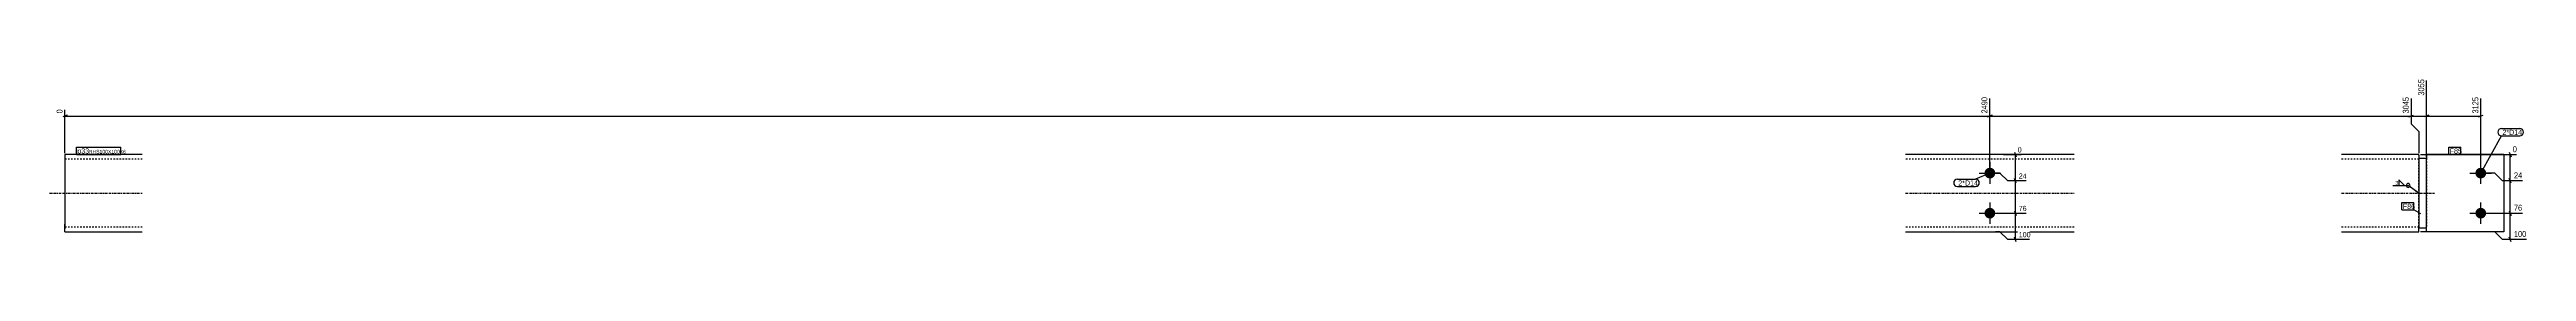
# Model space of a CAD drawing. Header units: millimetres. Extents: x 17 to 19241, y -8 to 1053.
# Drawn here: x 16037 to 19241, y 5 to 216 of the extents above; entities that cross this region are included whole.
import ezdxf

# ---------------------------------------------------------------- set-up
doc = ezdxf.new("R2010")
doc.units = ezdxf.units.MM
doc.linetypes.add('DXK_LINE_DOT2', pattern=[3.9198, 1.9599, -1.9599])
doc.linetypes.add('DXK_LINE_DOT3', pattern=[5.9187, 2.979, -0.9799, 0.9799, -0.9799])
for name, color, linetype in [('MÅLSÆTNING', 7, 'Continuous'), ('STÅL', 7, 'Continuous'), ('TEKST', 7, 'Continuous')]:
    doc.layers.add(name, color=color, linetype=linetype)
doc.styles.add('Arial Narrow', font='ARIALN.TTF', dxfattribs={"height": 0.2})

msp = doc.modelspace()

# ---------------------------------------------------------------- hatches: boundary and pattern name
at = {"layer": 'STÅL', "linetype": 'Continuous'}
for points in [[(18547.2, 100.8, -1), (18547.2, 86.8, -1)], [(19182.2, 100.8, -1), (19182.2, 86.8, -1)], [(18547.2, 48.8, -1), (18547.2, 34.8, -1)], [(19182.2, 48.8, -1), (19182.2, 34.8, -1)]]:
    msp.add_hatch(color=96, dxfattribs=at).paths.add_polyline_path(points)
at = {"layer": 'TEKST', "linetype": 'Continuous'}
msp.add_hatch(color=3, dxfattribs=at).paths.add_polyline_path([(19098.9, 71.7), (19102.2, 67.8), (19097.4, 69.7)])

# ---------------------------------------------------------------- linework, layer by layer
at = {"layer": 'MÅLSÆTNING', "color": 7, "linetype": 'Continuous'}
for p, q in [((19112.2, 114.8), (19112.2, 213.9)), ((16060.2, 169), (16054.2, 166.6)), ((16057.2, 119.8), (16057.2, 176.1)), ((16057.2, 167.8), (18547.2, 167.8)), ((18544.2, 166.6), (18550.2, 169)), ((18547.2, 95.8), (18547.2, 190.7)), ((19089.2, 166.6), (19095.2, 169)), ((19089.2, 166.6), (19095.2, 169)), ((19092.2, 190.7), (19092.2, 157.8)), ((19092.2, 167.8), (19112.2, 167.8)), ((19115.2, 169), (19109.2, 166.6)), ((19115.2, 169), (19109.2, 166.6)), ((19112.2, 167.8), (19182.2, 167.8)), ((19179.2, 166.6), (19185.2, 169)), ((19182.2, 95.8), (19182.2, 190.7)), ((19092.2, 157.8), (19102.2, 147.8)), ((19092.2, 157.8), (19102.2, 147.8)), ((19102.2, 147.8), (19102.2, 119.8)), ((19102.2, 147.8), (19102.2, 119.8)), ((18564.8, 117.8), (18587.5, 117.8)), ((18579, 120.8), (18581.4, 114.8)), ((18580.2, 83.8), (18580.2, 117.8)), ((19104.2, 117.8), (19228.5, 117.8)), ((19219, 120.8), (19221.4, 114.8)), ((18560.2, 93.8), (18549.2, 93.8)), ((18560.2, 93.8), (18549.2, 93.8)), ((18570.2, 83.8), (18560.2, 93.8)), ((18570.2, 83.8), (18560.2, 93.8)), ((18594.3, 83.8), (18570.2, 83.8)), ((18594.3, 83.8), (18570.2, 83.8)), ((18581.4, 80.8), (18579, 86.8)), ((18581.4, 80.8), (18579, 86.8)), ((18580.2, 41.8), (18580.2, 83.8)), ((19200.2, 93.8), (19184.2, 93.8)), ((19200.2, 93.8), (19184.2, 93.8)), ((19210.2, 83.8), (19200.2, 93.8)), ((19236.3, 83.8), (19210.2, 83.8)), ((19221.4, 80.8), (19219, 86.8)), ((19220.2, 41.8), (19220.2, 83.8)), ((18549.2, 41.8), (18594.3, 41.8)), ((18549.2, 41.8), (18594.3, 41.8)), ((18579, 44.8), (18581.4, 38.8)), ((18579, 44.8), (18581.4, 38.8)), ((18580.2, 7.8), (18580.2, 41.8)), ((19184.2, 41.8), (19236.3, 41.8)), ((19184.2, 41.8), (19236.3, 41.8)), ((19219, 44.8), (19221.4, 38.8)), ((19219, 44.8), (19221.4, 38.8)), ((19220.2, 7.8), (19220.2, 41.8)), ((18560.2, 17.8), (18554.6, 17.8)), ((18570.2, 7.8), (18560.2, 17.8)), ((18598.6, 7.8), (18570.2, 7.8)), ((18581.4, 4.8), (18579, 10.8)), ((19200.2, 17.8), (19104.2, 17.8)), ((19210.2, 7.8), (19200.2, 17.8)), ((19241.2, 7.8), (19210.2, 7.8)), ((19221.4, 4.8), (19219, 10.8))]:
    msp.add_line(p, q, dxfattribs=at)
at = {"layer": 'STÅL', "color": 2, "linetype": 'Continuous'}
for p, q in [((16157.2, 117.8), (16057.2, 117.8)), ((16057.2, 117.8), (16057.2, 105.8)), ((16057.2, 105.8), (16057.2, 29.8)), ((18656.2, 117.8), (18438.2, 117.8)), ((19102.2, 117.8), (19002.2, 117.8)), ((19102.2, 116.9), (19102.2, 117.8)), ((19102.2, 116.9), (19102.2, 112.8)), ((19102.2, 112.8), (19102.2, 22.8)), ((19112.2, 112.8), (19102.2, 112.8)), ((19112.2, 117.8), (19112.2, 112.8)), ((19212.2, 117.8), (19112.2, 117.8)), ((19112.2, 22.8), (19112.2, 112.8)), ((19212.2, 117.8), (19212.2, 17.8)), ((16057.2, 29.8), (16057.2, 21.3)), ((16057.2, 18.7), (16057.2, 21.3)), ((16057.2, 17.8), (16057.2, 18.7)), ((16057.2, 17.8), (16157.2, 17.8)), ((18438.2, 17.8), (18656.2, 17.8)), ((19002.2, 17.8), (19102.2, 17.8)), ((19102.2, 17.8), (19102.2, 22.8)), ((19102.2, 22.8), (19112.2, 22.8)), ((19112.2, 17.8), (19112.2, 22.8)), ((19212.2, 17.8), (19112.2, 17.8))]:
    msp.add_line(p, q, dxfattribs=at)
at = {"layer": 'STÅL', "color": 7, "linetype": 'DXK_LINE_DOT2'}
for p, q in [((16157.2, 111.8), (16057.2, 111.8)), ((18656.2, 111.8), (18438.2, 111.8)), ((19102.2, 111.8), (19002.2, 111.8)), ((19102.2, 24.3), (19102.2, 112.8)), ((19112.2, 112.8), (19112.2, 22.8)), ((16057.2, 25.6), (16057.2, 29.8)), ((16057.2, 25.2), (16057.2, 25.6)), ((16057.2, 24.3), (16057.2, 25.2)), ((16057.2, 23.8), (16057.2, 24.3)), ((16157.2, 23.8), (16057.2, 23.8)), ((16057.2, 21.3), (16057.2, 23.8)), ((18656.2, 23.8), (18438.2, 23.8)), ((19102.2, 23.8), (19002.2, 23.8)), ((19102.2, 23.8), (19102.2, 24.3)), ((19102.2, 22.8), (19102.2, 23.8))]:
    msp.add_line(p, q, dxfattribs=at)
at = {"layer": 'STÅL', "color": 96, "linetype": 'Continuous'}
for p, q in [((18547.2, 107.8), (18547.2, 79.8)), ((19182.2, 79.8), (19182.2, 107.8)), ((18533.2, 93.8), (18561.2, 93.8)), ((19168.2, 93.8), (19196.2, 93.8)), ((18533.2, 41.8), (18561.2, 41.8)), ((18547.2, 55.8), (18547.2, 27.8)), ((19168.2, 41.8), (19196.2, 41.8)), ((19182.2, 27.8), (19182.2, 55.8))]:
    msp.add_line(p, q, dxfattribs=at)
at = {"layer": 'STÅL', "color": 7, "linetype": 'DXK_LINE_DOT3'}
for p, q in [((16037.2, 67.8), (16157.2, 67.8)), ((18438.2, 67.8), (18656.2, 67.8)), ((19002.2, 67.8), (19122.2, 67.8))]:
    msp.add_line(p, q, dxfattribs=at)

# ---------------------------------------------------------------- next in the draw order: wipeouts: each hides what was drawn before it
at = {"color": 0, "linetype": 'Continuous'}
for points in [[(18545.6, 192.3), (18534.4, 192.3), (18534.4, 169.6), (18545.6, 169.6)], [(19110.6, 215.5), (19099.4, 215.5), (19099.4, 192.8), (19110.6, 192.8)], [(19180.6, 192.3), (19169.4, 192.3), (19169.4, 169.6), (19180.6, 169.6)], [(16055.6, 177.7), (16044.4, 177.7), (16044.4, 169.6), (16055.6, 169.6)], [(18588.9, 119.2), (18588.9, 129), (18581.8, 129), (18581.8, 119.2)], [(19236.4, 85.4), (19236.4, 96.6), (19223.5, 96.6), (19223.5, 85.4)], [(18594.4, 85.2), (18594.4, 95), (18583.1, 95), (18583.1, 85.2)], [(18594.4, 43.2), (18594.4, 53), (18583.1, 53), (18583.1, 43.2)], [(19236.4, 43.4), (19236.4, 54.6), (19223.5, 54.6), (19223.5, 43.4)], [(18598.7, 9.2), (18598.7, 19), (18583.1, 19), (18583.1, 9.2)], [(19241.3, 9.4), (19241.3, 20.6), (19223.5, 20.6), (19223.5, 9.4)]]:
    msp.add_wipeout(points, dxfattribs=at).dxf.layer = 'MÅLSÆTNING'
at = {"color": 0}
for points in [[(16086, 119.2), (16086, 126.2), (16073.2, 126.2), (16073.2, 119.2)], [(19155.2, 119.2), (19155.2, 126.2), (19142, 126.2), (19142, 119.2)], [(18527.6, 77.6), (18527.6, 84.6), (18506.3, 84.6), (18506.3, 77.6)], [(19075.2, 78.4), (19075.2, 84.2), (19071.4, 84.2), (19071.4, 78.4)]]:
    msp.add_wipeout(points, dxfattribs=at).dxf.layer = 'TEKST'

# ---------------------------------------------------------------- next in the draw order: linework, layer by layer
at = {"layer": 'MÅLSÆTNING', "color": 7, "linetype": 'Continuous'}
for p, q in [((19112.2, 114.8), (19112.2, 213.9)), ((18550.2, 169), (18544.2, 166.6)), ((18547.2, 95.8), (18547.2, 190.7)), ((18547.2, 167.8), (19092.2, 167.8)), ((19092.2, 190.7), (19092.2, 157.8)), ((19220.2, 83.8), (19220.2, 117.8)), ((19210.2, 83.8), (19200.2, 93.8)), ((19236.3, 83.8), (19210.2, 83.8)), ((19221.4, 80.8), (19219, 86.8))]:
    msp.add_line(p, q, dxfattribs=at)
at = {"layer": 'TEKST', "color": 3, "linetype": 'Continuous'}
for p, q in [((19068.3, 77.8), (19088.3, 77.8)), ((19083.4, 77.8), (19076.3, 85)), ((19076.3, 85), (19076.3, 77.8)), ((19076.3, 77.8), (19083.4, 77.8)), ((19102.2, 67.8), (19088.3, 77.8))]:
    msp.add_line(p, q, dxfattribs=at)
for start, end in [(90, 270), (270, 90)]:
    msp.add_arc((19088.3, 77.8), 2.5, start, end, dxfattribs=at)

# ---------------------------------------------------------------- next in the draw order: texts
at = {"layer": 'MÅLSÆTNING', "color": 3, "linetype": 'Continuous', "style": 'Arial Narrow'}
for s, p in [('3055', (19109, 194.4)), ('0', (16054, 171.2)), ('2490', (18544, 171.2)), ('3125', (19179, 171.2))]:
    msp.add_text(s, height=7.64, rotation=90.0002, dxfattribs=at).set_placement(p)
for s, height, p in [('0', 6.68, (18583.2, 120.6)), ('24', 6.68, (18584.5, 86.6)), ('24', 7.64, (19225.1, 87)), ('76', 6.68, (18584.5, 44.6)), ('76', 7.64, (19225.1, 45)), ('100', 6.68, (18584.5, 10.6)), ('100', 7.64, (19225.1, 11))]:
    msp.add_text(s, height=height, dxfattribs=at).set_placement(p)
at = {"layer": 'TEKST', "color": 3, "style": 'Arial Narrow'}
msp.add_text('3', height=4.77, dxfattribs=at).set_placement((19071.8, 78.8))

# ---------------------------------------------------------------- next in the draw order: wipeouts: each hides what was drawn before it
at = {"color": 0}
for points in [[(16086, 119.2), (16086, 126.2), (16073.2, 126.2), (16073.2, 119.2)], [(19155.2, 119.2), (19155.2, 126.2), (19142, 126.2), (19142, 119.2)], [(18527.6, 77.6), (18527.6, 84.6), (18506.3, 84.6), (18506.3, 77.6)]]:
    msp.add_wipeout(points, dxfattribs=at).dxf.layer = 'TEKST'

# ---------------------------------------------------------------- next in the draw order: linework, layer by layer
at = {"layer": 'TEKST', "color": 7, "linetype": 'Continuous'}
for p, q in [((16072, 118), (16072, 127.4)), ((19140.8, 127.4), (19156.4, 127.4)), ((19140.8, 118), (19140.8, 127.4)), ((19140.8, 118), (19156.4, 118)), ((19156.4, 118), (19156.4, 127.4)), ((18505.1, 85.8), (18528.8, 85.8)), ((18505.1, 76.4), (18528.8, 76.4)), ((18547.2, 93.8), (18528.8, 85.8))]:
    msp.add_line(p, q, dxfattribs=at)
for centre, start, end in [((18505.1, 81.1), 90, 270), ((18528.8, 81.1), 270, 90)]:
    msp.add_arc(centre, 4.7, start, end, dxfattribs=at)

# ---------------------------------------------------------------- next in the draw order: texts
at = {"layer": 'TEKST', "color": 3, "style": 'Arial Narrow'}
for s, p in [('F85', (19142, 119.2)), ('2*D14', (18506.3, 77.6))]:
    msp.add_text(s, height=6.68, dxfattribs=at).set_placement(p)

# ---------------------------------------------------------------- next in the draw order: wipeouts: each hides what was drawn before it
at = {"color": 0, "linetype": 'Continuous'}
for points in [[(19090.6, 192.3), (19079.4, 192.3), (19079.4, 169.6), (19090.6, 169.6)], [(19230.1, 119.4), (19230.1, 130.6), (19222, 130.6), (19222, 119.4)]]:
    msp.add_wipeout(points, dxfattribs=at).dxf.layer = 'MÅLSÆTNING'
at = {"color": 0}
for points in [[(16128.3, 119.2), (16128.3, 124.2), (16088.1, 124.2), (16088.1, 119.2)], [(19094.6, 47.3), (19094.6, 54.3), (19081.4, 54.3), (19081.4, 47.3)]]:
    msp.add_wipeout(points, dxfattribs=at).dxf.layer = 'TEKST'

# ---------------------------------------------------------------- next in the draw order: texts
at = {"layer": 'MÅLSÆTNING', "color": 3, "linetype": 'Continuous', "style": 'Arial Narrow'}
msp.add_text('3045', height=7.64, rotation=90.0002, dxfattribs=at).set_placement((19089, 171.2))
msp.add_text('0', height=7.64, dxfattribs=at).set_placement((19223.6, 121))

# ---------------------------------------------------------------- next in the draw order: wipeouts: each hides what was drawn before it
at = {"color": 0}
for points in [[(16128.3, 119.2), (16128.3, 124.2), (16088.1, 124.2), (16088.1, 119.2)], [(19094.6, 47.3), (19094.6, 54.3), (19081.4, 54.3), (19081.4, 47.3)]]:
    msp.add_wipeout(points, dxfattribs=at).dxf.layer = 'TEKST'

# ---------------------------------------------------------------- next in the draw order: linework, layer by layer
at = {"layer": 'TEKST', "color": 7, "linetype": 'Continuous'}
for p, q in [((16072, 127.4), (16129.5, 127.4)), ((16072, 118), (16129.5, 118)), ((16129.5, 118), (16129.5, 127.4)), ((19080.2, 55.5), (19095.8, 55.5)), ((19080.2, 46.1), (19080.2, 55.5)), ((19080.2, 46.1), (19095.8, 46.1)), ((19095.8, 46.1), (19095.8, 55.5)), ((19104.5, 41.1), (19095.8, 46.1))]:
    msp.add_line(p, q, dxfattribs=at)

# ---------------------------------------------------------------- next in the draw order: texts
at = {"layer": 'TEKST', "color": 3, "style": 'Arial Narrow'}
for s, height, p in [('p33', 6.68, (16073.2, 119.2)), ('RHS100X100X6', 4.772, (16088.1, 119.2)), ('F86', 6.68, (19081.4, 47.3))]:
    msp.add_text(s, height=height, dxfattribs=at).set_placement(p)

# ---------------------------------------------------------------- next in the draw order: wipeouts: each hides what was drawn before it
at = {"color": 0}
msp.add_wipeout([(19231.5, 143.4), (19231.5, 150.4), (19210.2, 150.4), (19210.2, 143.4)], dxfattribs=at).dxf.layer = 'TEKST'

# ---------------------------------------------------------------- next in the draw order: wipeouts: each hides what was drawn before it
msp.add_wipeout([(19231.5, 143.4), (19231.5, 150.4), (19210.2, 150.4), (19210.2, 143.4)], dxfattribs=at).dxf.layer = 'TEKST'

# ---------------------------------------------------------------- next in the draw order: linework, layer by layer
at = {"layer": 'TEKST', "color": 7, "linetype": 'Continuous'}
for p, q in [((19182.2, 93.8), (19209, 142.2)), ((19209, 151.6), (19232.7, 151.6)), ((19209, 142.2), (19232.7, 142.2))]:
    msp.add_line(p, q, dxfattribs=at)
for centre, start, end in [((19209, 146.9), 90, 270), ((19232.7, 146.9), 270, 90)]:
    msp.add_arc(centre, 4.7, start, end, dxfattribs=at)

# ---------------------------------------------------------------- next in the draw order: texts
at = {"layer": 'TEKST', "color": 3, "style": 'Arial Narrow'}
msp.add_text('2*D14', height=6.68, dxfattribs=at).set_placement((19210.2, 143.4))

doc.saveas('drawing.dxf')
